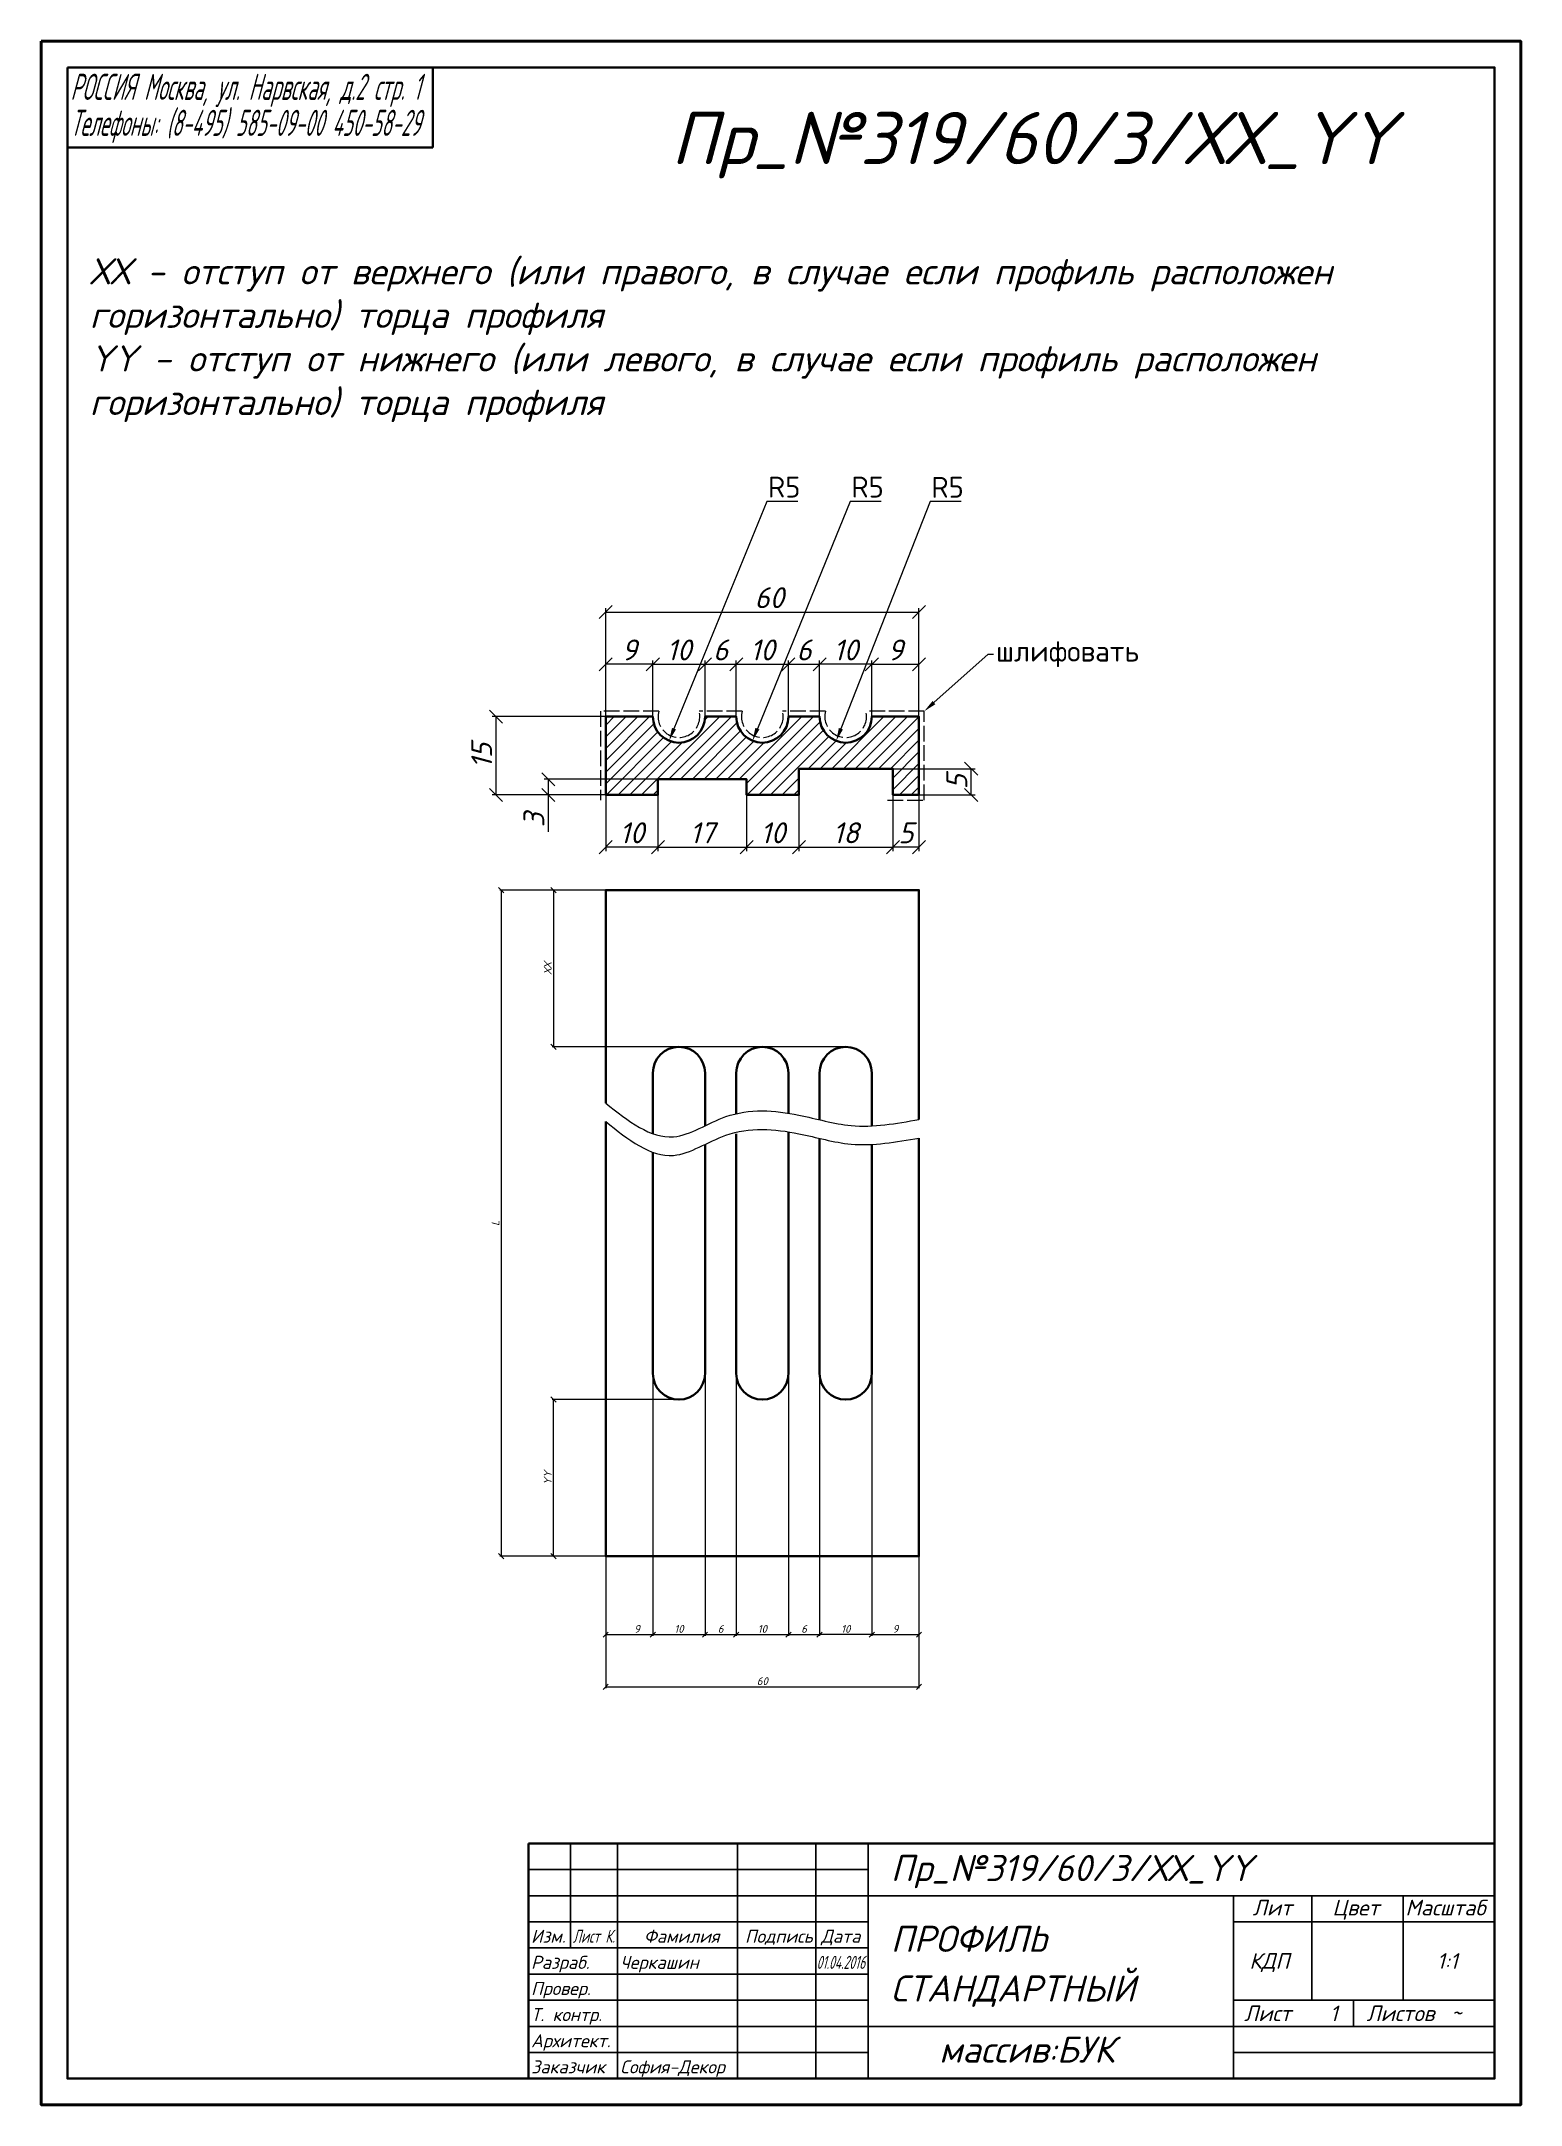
# Model space of a CAD drawing. Header units: millimetres. Extents: x 1605 to 1888, y 118 to 513.
import ezdxf
from ezdxf import colors
from ezdxf.entities.mleader import LeaderData, LeaderLine
from ezdxf.enums import TextEntityAlignment as Align
from ezdxf.math import Vec2, Vec3

# ---------------------------------------------------------------- set-up
doc = ezdxf.new("R2010")
doc.units = ezdxf.units.MM
doc.linetypes.add('ACAD_ISO02W100', pattern=[15, 12, -3])
doc.layers.get('0').update_dxf_attribs({"lineweight": 13})
for name, color, linetype, lineweight in [('Пр_№319', 1, 'Continuous', 35), ('служебный слой ЛИНИИ ПУНКТИРНЫЕ', 7, 'ACAD_ISO02W100', 13), ('служебный слой НАДПИСИ', 7, 'Continuous', 13), ('служебный слой ПОЗИЦИИ', 7, 'Continuous', 13), ('служебный слой РАЗМЕРЫ', 7, 'Continuous', 9), ('служебный слой ШТАМП', 7, 'Continuous', 30), ('служебный слой ШТРИХОВКА', 7, 'Continuous', 5)]:
    doc.layers.add(name, color=color, linetype=linetype, lineweight=lineweight)
doc.styles.add('ЕСКД', font='isocpeur.ttf', dxfattribs={"oblique": 15})
doc.styles.add('ЕСКД профили размеры', font='isocpeur.ttf')
doc.styles.add('ЕСКД штамп_текст', font='isocpeur.ttf')
doc.dimstyles.new('ЕСКД', dxfattribs={"dimtxt": 3.5, "dimasz": 2.5, "dimexe": 0.25, "dimexo": 0, "dimgap": 0.35, "dimtad": 1, "dimdec": 1, "dimzin": 9, "dimtxsty": 'ЕСКД', "dimblk": 'OBLIQUE', "dimcen": 0, "dimclrd": 256, "dimclre": 256, "dimclrt": 256, "dimadec": 1, "dimazin": 0, "dimtfac": 1, "dimtdec": 1, "dimtmove": 0, "dimatfit": 3, "dimldrblk": 'DOTSMALL', "dimfxl": 1, "dimlwd": -1, "dimlwe": -1, "dimarcsym": 0})
doc.dimstyles.new('ЕСКД профили$4', dxfattribs={"dimtxt": 1.5, "dimasz": 1, "dimexe": 0.3, "dimexo": 0, "dimgap": 0.35, "dimtad": 1, "dimtoh": 1, "dimdec": 1, "dimzin": 9, "dimtxsty": 'ЕСКД профили размеры', "dimblk": 'OBLIQUE', "dimcen": 0, "dimse1": 1, "dimclrd": 256, "dimclre": 256, "dimclrt": 256, "dimadec": 1, "dimazin": 0, "dimtfac": 1, "dimtdec": 1, "dimtofl": 0, "dimtmove": 0, "dimatfit": 3, "dimldrblk": 'DOTSMALL', "dimfxl": 1, "dimlwd": -1, "dimlwe": -1, "dimarcsym": 2})

msp = doc.modelspace()

# ---------------------------------------------------------------- texts
at = {"layer": 'служебный слой НАДПИСИ', "style": 'ЕСКД', "oblique": 15}
msp.add_text('Пр_№319/60/3/ХХ_YY', height=10, dxfattribs=at).set_placement((1725.28, 489.1))
at = {"layer": 'служебный слой НАДПИСИ', "insert": (1613.98, 471.09), "char_height": 5, "attachment_point": 1, "style": 'ЕСКД'}
msp.add_mtext_dynamic_manual_height_columns('ХХ - отступ от верхнего (или правого, в случае если профиль расположен горизонтально) торца профиля\\PYY - отступ от нижнего (или левого, в случае если профиль расположен горизонтально) торца профиля', width=257.9156, gutter_width=15, heights=[0], dxfattribs=at)
at = {"layer": 'служебный слой ШТАМП', "lineweight": -3, "style": 'ЕСКД', "oblique": 15}
for s, height, width, p, p2 in [('РОССИЯ Москва, ул. Нарвская, д.2 стр. 1', 5, 0.525515, (1610.29, 501.4), (1677.29, 501.4)), ('Телефоны: (8-495) 585-09-00 450-58-29', 5, 0.531771, (1610.29, 494.51), (1677.29, 494.51)), ('Лист К.', 2.5, 0.68412, (1706.5, 148.69), (1714.54, 148.69)), ('01.04.2016', 2.5, 0.631972, (1753.17, 143.69), (1762.49, 143.69))]:
    msp.add_text(s, height=height, dxfattribs=dict(at, width=width)).set_placement(p, p2, align=Align.FIT)
for s, height, p in [('Пр_№319/60/3/ХХ_YY', 5, (1767.38, 160.49)), ('Лит', 3, (1836.69, 153.92)), ('Цвет', 3, (1851.97, 153.92)), ('Масштаб', 3, (1865.96, 153.92)), ('Изм.', 2.5, (1698.5, 148.69)), ('Фамилия', 2.5, (1720.11, 148.69)), ('Подпись', 2.5, (1739.47, 148.69)), ('Дата', 2.5, (1754.04, 148.69)), ('ПРОФИЛЬ', 5, (1767.38, 146.94)), ('Разраб.', 2.5, (1698.5, 143.69)), ('Черкашин', 2.5, (1715.58, 143.69)), ('КДП', 3, (1836.07, 143.71)), ('1:1', 3, (1871.99, 143.71)), ('СТАНДАРТНЫЙ', 5, (1767.38, 137.44)), ('Провер.', 2.5, (1698.5, 138.69)), ('Т. контр.', 2.5, (1698.5, 133.69)), ('Лист', 3, (1835.04, 133.69)), ('Листов', 3, (1858.48, 133.69)), ('Архитект.', 2.5, (1698.5, 128.69)), ('массив:БУК', 5, (1776.65, 125.75)), ('Заказчик', 2.5, (1698.5, 123.69)), ('София-Декор', 2.5, (1715.58, 123.69))]:
    msp.add_text(s, height=height, dxfattribs=at).set_placement(p)
for s, p in [('1', (1852.23, 136.67)), ('~', (1875.67, 136.67))]:
    msp.add_text(s, height=3, dxfattribs=at).set_placement(p, align=Align.TOP_CENTER)

# ---------------------------------------------------------------- blocks, each defined once
blk = doc.blocks.new('_OBLIQUE')
at = {"color": 0, "linetype": 'ByBlock'}
blk.add_line((-0.5, -0.5), (0.5, 0.5), dxfattribs=at)
blk = doc.blocks.new('*D858')
at = {"layer": 'Defpoints', "color": 0, "transparency": 16777216}
for p in [(1722.79, 371.38), (1701.79, 368.38), (1712.79, 368.38)]:
    blk.add_point(p, dxfattribs=at)
at = {"layer": 'служебный слой РАЗМЕРЫ', "transparency": 16777216}
for p, q in [((1722.79, 371.38), (1701.04, 371.38)), ((1701.79, 371.38), (1701.79, 368.38)), ((1712.79, 368.38), (1701.04, 368.38)), ((1701.79, 368.38), (1701.79, 361.31))]:
    blk.add_line(p, q, dxfattribs=at)
at = {"layer": 'служебный слой РАЗМЕРЫ', "transparency": 16777216, "xscale": 2.5, "yscale": 2.5, "zscale": 2.5}
for p, rotation in [((1701.79, 371.38), 90), ((1701.79, 368.38), 270)]:
    blk.add_blockref('_OBLIQUE', p, dxfattribs=dict(at, rotation=rotation))
at = {"layer": 'служебный слой РАЗМЕРЫ', "transparency": 16777216, "insert": (1699.04, 363.59), "char_height": 4, "attachment_point": 5, "rotation": 90, "style": 'ЕСКД'}
blk.add_mtext('3', dxfattribs=at)
blk = doc.blocks.new('_DotSmall')
at = {"color": 0, "linetype": 'ByBlock', "lineweight": -3, "const_width": 0.5}
blk.add_lwpolyline([(-0.0625, 0, 1), (0.0625, 0, 1)], format="xyb", close=True, dxfattribs=at)
blk = doc.blocks.new('*D857')
at = {"layer": 'Defpoints', "color": 0, "transparency": 16777216}
for p in [(1691.79, 383.38), (1712.79, 383.38), (1712.79, 368.38)]:
    blk.add_point(p, dxfattribs=at)
at = {"layer": 'служебный слой РАЗМЕРЫ', "transparency": 16777216}
for p, q in [((1712.79, 383.38), (1691.04, 383.38)), ((1691.79, 368.38), (1691.79, 383.38)), ((1712.79, 368.38), (1691.04, 368.38))]:
    blk.add_line(p, q, dxfattribs=at)
at = {"layer": 'служебный слой РАЗМЕРЫ', "transparency": 16777216, "xscale": 2.5, "yscale": 2.5, "zscale": 2.5}
for p, rotation in [((1691.79, 383.38), 90), ((1691.79, 368.38), 270)]:
    blk.add_blockref('_OBLIQUE', p, dxfattribs=dict(at, rotation=rotation))
at = {"layer": 'служебный слой РАЗМЕРЫ', "transparency": 16777216, "insert": (1689.04, 375.88), "char_height": 4, "attachment_point": 5, "rotation": 90, "style": 'ЕСКД'}
blk.add_mtext('15', dxfattribs=at)
blk = doc.blocks.new('*D856')
at = {"layer": 'Defpoints', "color": 0, "transparency": 16777216}
for p in [(1753.76, 393.38), (1747.79, 383.38), (1753.76, 383.38)]:
    blk.add_point(p, dxfattribs=at)
at = {"layer": 'служебный слой РАЗМЕРЫ', "transparency": 16777216}
for p, q in [((1747.79, 383.38), (1747.79, 394.13)), ((1747.79, 393.38), (1753.76, 393.38)), ((1753.76, 383.38), (1753.76, 394.13))]:
    blk.add_line(p, q, dxfattribs=at)
at = {"layer": 'служебный слой РАЗМЕРЫ', "transparency": 16777216, "xscale": 2.5, "yscale": 2.5, "zscale": 2.5, "rotation": 180}
blk.add_blockref('_OBLIQUE', (1747.79, 393.38), dxfattribs=at)
at = {"layer": 'служебный слой РАЗМЕРЫ', "transparency": 16777216, "xscale": 2.5, "yscale": 2.5, "zscale": 2.5}
blk.add_blockref('_OBLIQUE', (1753.76, 393.38), dxfattribs=at)
at = {"layer": 'служебный слой РАЗМЕРЫ', "transparency": 16777216, "insert": (1750.77, 396.13), "char_height": 4, "attachment_point": 5, "style": 'ЕСКД'}
blk.add_mtext('6', dxfattribs=at)
blk = doc.blocks.new('*D855')
at = {"layer": 'Defpoints', "color": 0, "transparency": 16777216}
for p in [(1737.79, 393.38), (1731.82, 383.38), (1737.79, 383.38)]:
    blk.add_point(p, dxfattribs=at)
at = {"layer": 'служебный слой РАЗМЕРЫ', "transparency": 16777216}
for p, q in [((1731.82, 383.38), (1731.82, 394.13)), ((1731.82, 393.38), (1737.79, 393.38)), ((1737.79, 383.38), (1737.79, 394.13))]:
    blk.add_line(p, q, dxfattribs=at)
at = {"layer": 'служебный слой РАЗМЕРЫ', "transparency": 16777216, "xscale": 2.5, "yscale": 2.5, "zscale": 2.5, "rotation": 180}
blk.add_blockref('_OBLIQUE', (1731.82, 393.38), dxfattribs=at)
at = {"layer": 'служебный слой РАЗМЕРЫ', "transparency": 16777216, "xscale": 2.5, "yscale": 2.5, "zscale": 2.5}
blk.add_blockref('_OBLIQUE', (1737.79, 393.38), dxfattribs=at)
at = {"layer": 'служебный слой РАЗМЕРЫ', "transparency": 16777216, "insert": (1734.8, 396.13), "char_height": 4, "attachment_point": 5, "style": 'ЕСКД'}
blk.add_mtext('6', dxfattribs=at)
blk = doc.blocks.new('*D863')
at = {"layer": 'Defpoints', "color": 0, "transparency": 16777216}
for p in [(1739.79, 368.38), (1749.79, 368.38), (1749.79, 358.38)]:
    blk.add_point(p, dxfattribs=at)
at = {"layer": 'служебный слой РАЗМЕРЫ', "transparency": 16777216}
for p, q in [((1739.79, 368.38), (1739.79, 357.63)), ((1749.79, 368.38), (1749.79, 357.63)), ((1739.79, 358.38), (1749.79, 358.38))]:
    blk.add_line(p, q, dxfattribs=at)
at = {"layer": 'служебный слой РАЗМЕРЫ', "transparency": 16777216, "xscale": 2.5, "yscale": 2.5, "zscale": 2.5, "rotation": 180}
blk.add_blockref('_OBLIQUE', (1739.79, 358.38), dxfattribs=at)
at = {"layer": 'служебный слой РАЗМЕРЫ', "transparency": 16777216, "xscale": 2.5, "yscale": 2.5, "zscale": 2.5}
blk.add_blockref('_OBLIQUE', (1749.79, 358.38), dxfattribs=at)
at = {"layer": 'служебный слой РАЗМЕРЫ', "transparency": 16777216, "insert": (1744.79, 361.13), "char_height": 4, "attachment_point": 5, "style": 'ЕСКД'}
blk.add_mtext('10', dxfattribs=at)
blk = doc.blocks.new('*D862')
at = {"layer": 'Defpoints', "color": 0, "transparency": 16777216}
for p in [(1712.79, 368.38), (1722.79, 368.38), (1712.79, 358.38)]:
    blk.add_point(p, dxfattribs=at)
at = {"layer": 'служебный слой РАЗМЕРЫ', "transparency": 16777216}
for p, q in [((1712.79, 368.38), (1712.79, 357.63)), ((1722.79, 368.38), (1722.79, 357.63)), ((1722.79, 358.38), (1712.79, 358.38))]:
    blk.add_line(p, q, dxfattribs=at)
at = {"layer": 'служебный слой РАЗМЕРЫ', "transparency": 16777216, "xscale": 2.5, "yscale": 2.5, "zscale": 2.5, "rotation": 180}
blk.add_blockref('_OBLIQUE', (1712.79, 358.38), dxfattribs=at)
at = {"layer": 'служебный слой РАЗМЕРЫ', "transparency": 16777216, "xscale": 2.5, "yscale": 2.5, "zscale": 2.5}
blk.add_blockref('_OBLIQUE', (1722.79, 358.38), dxfattribs=at)
at = {"layer": 'служебный слой РАЗМЕРЫ', "transparency": 16777216, "insert": (1717.79, 361.13), "char_height": 4, "attachment_point": 5, "style": 'ЕСКД'}
blk.add_mtext('10', dxfattribs=at)
blk = doc.blocks.new('*D861')
at = {"layer": 'Defpoints', "color": 0, "transparency": 16777216}
for p in [(1767.79, 368.38), (1772.79, 368.38), (1767.79, 358.38)]:
    blk.add_point(p, dxfattribs=at)
at = {"layer": 'служебный слой РАЗМЕРЫ', "transparency": 16777216}
for p, q in [((1767.79, 368.38), (1767.79, 357.63)), ((1772.79, 368.38), (1772.79, 357.63)), ((1772.79, 358.38), (1767.79, 358.38))]:
    blk.add_line(p, q, dxfattribs=at)
at = {"layer": 'служебный слой РАЗМЕРЫ', "transparency": 16777216, "xscale": 2.5, "yscale": 2.5, "zscale": 2.5, "rotation": 180}
blk.add_blockref('_OBLIQUE', (1767.79, 358.38), dxfattribs=at)
at = {"layer": 'служебный слой РАЗМЕРЫ', "transparency": 16777216, "xscale": 2.5, "yscale": 2.5, "zscale": 2.5}
blk.add_blockref('_OBLIQUE', (1772.79, 358.38), dxfattribs=at)
at = {"layer": 'служебный слой РАЗМЕРЫ', "transparency": 16777216, "insert": (1770.29, 361.13), "char_height": 4, "attachment_point": 5, "style": 'ЕСКД'}
blk.add_mtext('5', dxfattribs=at)
blk = doc.blocks.new('*D860')
at = {"layer": 'Defpoints', "color": 0, "transparency": 16777216}
for p in [(1722.79, 368.38), (1739.79, 368.38), (1739.79, 358.38)]:
    blk.add_point(p, dxfattribs=at)
at = {"layer": 'служебный слой РАЗМЕРЫ', "transparency": 16777216}
for p, q in [((1722.79, 368.38), (1722.79, 357.63)), ((1739.79, 368.38), (1739.79, 357.63)), ((1722.79, 358.38), (1739.79, 358.38))]:
    blk.add_line(p, q, dxfattribs=at)
at = {"layer": 'служебный слой РАЗМЕРЫ', "transparency": 16777216, "xscale": 2.5, "yscale": 2.5, "zscale": 2.5, "rotation": 180}
blk.add_blockref('_OBLIQUE', (1722.79, 358.38), dxfattribs=at)
at = {"layer": 'служебный слой РАЗМЕРЫ', "transparency": 16777216, "xscale": 2.5, "yscale": 2.5, "zscale": 2.5}
blk.add_blockref('_OBLIQUE', (1739.79, 358.38), dxfattribs=at)
at = {"layer": 'служебный слой РАЗМЕРЫ', "transparency": 16777216, "insert": (1731.29, 361.13), "char_height": 4, "attachment_point": 5, "style": 'ЕСКД'}
blk.add_mtext('17', dxfattribs=at)
blk = doc.blocks.new('*D859')
at = {"layer": 'Defpoints', "color": 0, "transparency": 16777216}
for p in [(1749.79, 368.38), (1767.79, 368.38), (1767.79, 358.38)]:
    blk.add_point(p, dxfattribs=at)
at = {"layer": 'служебный слой РАЗМЕРЫ', "transparency": 16777216}
for p, q in [((1749.79, 368.38), (1749.79, 357.63)), ((1767.79, 368.38), (1767.79, 357.63)), ((1749.79, 358.38), (1767.79, 358.38))]:
    blk.add_line(p, q, dxfattribs=at)
at = {"layer": 'служебный слой РАЗМЕРЫ', "transparency": 16777216, "xscale": 2.5, "yscale": 2.5, "zscale": 2.5, "rotation": 180}
blk.add_blockref('_OBLIQUE', (1749.79, 358.38), dxfattribs=at)
at = {"layer": 'служебный слой РАЗМЕРЫ', "transparency": 16777216, "xscale": 2.5, "yscale": 2.5, "zscale": 2.5}
blk.add_blockref('_OBLIQUE', (1767.79, 358.38), dxfattribs=at)
at = {"layer": 'служебный слой РАЗМЕРЫ', "transparency": 16777216, "insert": (1758.79, 361.13), "char_height": 4, "attachment_point": 5, "style": 'ЕСКД'}
blk.add_mtext('18', dxfattribs=at)
blk = doc.blocks.new('*D873')
at = {"layer": 'Defpoints', "color": 0, "transparency": 16777216}
for p in [(1760.58, 388.03), (1758.76, 383.38)]:
    blk.add_point(p, dxfattribs=at)
at = {"layer": 'служебный слой РАЗМЕРЫ', "transparency": 16777216}
for p, q in [((1774.92, 424.52), (1757.84, 381.05)), ((1780.87, 424.52), (1774.92, 424.52))]:
    blk.add_line(p, q, dxfattribs=at)
blk.add_solid([(1757.45, 381.2), (1758.23, 380.9), (1756.93, 378.72)], dxfattribs=at)
at = {"layer": 'служебный слой РАЗМЕРЫ', "transparency": 16777216, "insert": (1778.27, 427.27), "char_height": 4, "attachment_point": 5, "style": 'ЕСКД профили размеры'}
blk.add_mtext('R5', dxfattribs=at)
blk = doc.blocks.new('*D872')
at = {"layer": 'Defpoints', "color": 0, "transparency": 16777216}
for p in [(1744.68, 388.01), (1742.79, 383.38)]:
    blk.add_point(p, dxfattribs=at)
at = {"layer": 'служебный слой РАЗМЕРЫ', "transparency": 16777216}
for p, q in [((1759.6, 424.55), (1741.84, 381.06)), ((1765.55, 424.55), (1759.6, 424.55))]:
    blk.add_line(p, q, dxfattribs=at)
blk.add_solid([(1741.46, 381.22), (1742.23, 380.91), (1740.9, 378.75)], dxfattribs=at)
at = {"layer": 'служебный слой РАЗМЕРЫ', "transparency": 16777216, "insert": (1762.95, 427.3), "char_height": 4, "attachment_point": 5, "style": 'ЕСКД профили размеры'}
blk.add_mtext('R5', dxfattribs=at)
blk = doc.blocks.new('*D871')
at = {"layer": 'Defpoints', "color": 0, "transparency": 16777216}
for p in [(1728.71, 388.01), (1726.82, 383.38)]:
    blk.add_point(p, dxfattribs=at)
at = {"layer": 'служебный слой РАЗМЕРЫ', "transparency": 16777216}
for p, q in [((1743.63, 424.55), (1725.87, 381.06)), ((1749.58, 424.55), (1743.63, 424.55))]:
    blk.add_line(p, q, dxfattribs=at)
blk.add_solid([(1725.49, 381.22), (1726.26, 380.91), (1724.93, 378.75)], dxfattribs=at)
at = {"layer": 'служебный слой РАЗМЕРЫ', "transparency": 16777216, "insert": (1746.98, 427.3), "char_height": 4, "attachment_point": 5, "style": 'ЕСКД профили размеры'}
blk.add_mtext('R5', dxfattribs=at)
blk = doc.blocks.new('*D870')
at = {"layer": 'Defpoints', "color": 0, "transparency": 16777216}
for p in [(1731.82, 393.38), (1721.82, 383.38), (1731.82, 383.38)]:
    blk.add_point(p, dxfattribs=at)
at = {"layer": 'служебный слой РАЗМЕРЫ', "transparency": 16777216}
for p, q in [((1721.82, 383.38), (1721.82, 394.13)), ((1721.82, 393.38), (1731.82, 393.38)), ((1731.82, 383.38), (1731.82, 394.13))]:
    blk.add_line(p, q, dxfattribs=at)
at = {"layer": 'служебный слой РАЗМЕРЫ', "transparency": 16777216, "xscale": 2.5, "yscale": 2.5, "zscale": 2.5, "rotation": 180}
blk.add_blockref('_OBLIQUE', (1721.82, 393.38), dxfattribs=at)
at = {"layer": 'служебный слой РАЗМЕРЫ', "transparency": 16777216, "xscale": 2.5, "yscale": 2.5, "zscale": 2.5}
blk.add_blockref('_OBLIQUE', (1731.82, 393.38), dxfattribs=at)
at = {"layer": 'служебный слой РАЗМЕРЫ', "transparency": 16777216, "insert": (1726.82, 396.13), "char_height": 4, "attachment_point": 5, "style": 'ЕСКД'}
blk.add_mtext('10', dxfattribs=at)
blk = doc.blocks.new('*D869')
at = {"layer": 'Defpoints', "color": 0, "transparency": 16777216}
for p in [(1747.79, 393.38), (1737.79, 383.38), (1747.79, 383.38)]:
    blk.add_point(p, dxfattribs=at)
at = {"layer": 'служебный слой РАЗМЕРЫ', "transparency": 16777216}
for p, q in [((1737.79, 383.38), (1737.79, 394.13)), ((1737.79, 393.38), (1747.79, 393.38)), ((1747.79, 383.38), (1747.79, 394.13))]:
    blk.add_line(p, q, dxfattribs=at)
at = {"layer": 'служебный слой РАЗМЕРЫ', "transparency": 16777216, "xscale": 2.5, "yscale": 2.5, "zscale": 2.5, "rotation": 180}
blk.add_blockref('_OBLIQUE', (1737.79, 393.38), dxfattribs=at)
at = {"layer": 'служебный слой РАЗМЕРЫ', "transparency": 16777216, "xscale": 2.5, "yscale": 2.5, "zscale": 2.5}
blk.add_blockref('_OBLIQUE', (1747.79, 393.38), dxfattribs=at)
at = {"layer": 'служебный слой РАЗМЕРЫ', "transparency": 16777216, "insert": (1742.79, 396.13), "char_height": 4, "attachment_point": 5, "style": 'ЕСКД'}
blk.add_mtext('10', dxfattribs=at)
blk = doc.blocks.new('*D868')
at = {"layer": 'Defpoints', "color": 0, "transparency": 16777216}
for p in [(1712.79, 393.38), (1712.79, 383.38), (1721.82, 383.38)]:
    blk.add_point(p, dxfattribs=at)
at = {"layer": 'служебный слой РАЗМЕРЫ', "transparency": 16777216}
for p, q in [((1712.79, 383.38), (1712.79, 394.13)), ((1721.82, 393.38), (1712.79, 393.38)), ((1721.82, 383.38), (1721.82, 394.13))]:
    blk.add_line(p, q, dxfattribs=at)
at = {"layer": 'служебный слой РАЗМЕРЫ', "transparency": 16777216, "xscale": 2.5, "yscale": 2.5, "zscale": 2.5, "rotation": 180}
blk.add_blockref('_OBLIQUE', (1712.79, 393.38), dxfattribs=at)
at = {"layer": 'служебный слой РАЗМЕРЫ', "transparency": 16777216, "xscale": 2.5, "yscale": 2.5, "zscale": 2.5}
blk.add_blockref('_OBLIQUE', (1721.82, 393.38), dxfattribs=at)
at = {"layer": 'служебный слой РАЗМЕРЫ', "transparency": 16777216, "insert": (1717.3, 396.13), "char_height": 4, "attachment_point": 5, "style": 'ЕСКД'}
blk.add_mtext('9', dxfattribs=at)
blk = doc.blocks.new('*D867')
at = {"layer": 'Defpoints', "color": 0, "transparency": 16777216}
for p in [(1753.76, 393.38), (1753.76, 383.38), (1763.76, 383.38)]:
    blk.add_point(p, dxfattribs=at)
at = {"layer": 'служебный слой РАЗМЕРЫ', "transparency": 16777216}
for p, q in [((1753.76, 383.38), (1753.76, 394.13)), ((1763.76, 393.38), (1753.76, 393.38)), ((1763.76, 383.38), (1763.76, 394.13))]:
    blk.add_line(p, q, dxfattribs=at)
at = {"layer": 'служебный слой РАЗМЕРЫ', "transparency": 16777216, "xscale": 2.5, "yscale": 2.5, "zscale": 2.5, "rotation": 180}
blk.add_blockref('_OBLIQUE', (1753.76, 393.38), dxfattribs=at)
at = {"layer": 'служебный слой РАЗМЕРЫ', "transparency": 16777216, "xscale": 2.5, "yscale": 2.5, "zscale": 2.5}
blk.add_blockref('_OBLIQUE', (1763.76, 393.38), dxfattribs=at)
at = {"layer": 'служебный слой РАЗМЕРЫ', "transparency": 16777216, "insert": (1758.76, 396.13), "char_height": 4, "attachment_point": 5, "style": 'ЕСКД'}
blk.add_mtext('10', dxfattribs=at)
blk = doc.blocks.new('*D866')
at = {"layer": 'Defpoints', "color": 0, "transparency": 16777216}
for p in [(1772.79, 393.38), (1763.76, 383.38), (1772.79, 383.38)]:
    blk.add_point(p, dxfattribs=at)
at = {"layer": 'служебный слой РАЗМЕРЫ', "transparency": 16777216}
for p, q in [((1763.76, 383.38), (1763.76, 394.13)), ((1763.76, 393.38), (1772.79, 393.38)), ((1772.79, 383.38), (1772.79, 394.13))]:
    blk.add_line(p, q, dxfattribs=at)
at = {"layer": 'служебный слой РАЗМЕРЫ', "transparency": 16777216, "xscale": 2.5, "yscale": 2.5, "zscale": 2.5, "rotation": 180}
blk.add_blockref('_OBLIQUE', (1763.76, 393.38), dxfattribs=at)
at = {"layer": 'служебный слой РАЗМЕРЫ', "transparency": 16777216, "xscale": 2.5, "yscale": 2.5, "zscale": 2.5}
blk.add_blockref('_OBLIQUE', (1772.79, 393.38), dxfattribs=at)
at = {"layer": 'служебный слой РАЗМЕРЫ', "transparency": 16777216, "insert": (1768.27, 396.13), "char_height": 4, "attachment_point": 5, "style": 'ЕСКД'}
blk.add_mtext('9', dxfattribs=at)
blk = doc.blocks.new('*D865')
at = {"layer": 'Defpoints', "color": 0, "transparency": 16777216}
for p in [(1772.79, 403.38), (1712.79, 383.38), (1772.79, 383.38)]:
    blk.add_point(p, dxfattribs=at)
at = {"layer": 'служебный слой РАЗМЕРЫ', "transparency": 16777216}
for p, q in [((1712.79, 383.38), (1712.79, 404.13)), ((1712.79, 403.38), (1772.79, 403.38)), ((1772.79, 383.38), (1772.79, 404.13))]:
    blk.add_line(p, q, dxfattribs=at)
at = {"layer": 'служебный слой РАЗМЕРЫ', "transparency": 16777216, "xscale": 2.5, "yscale": 2.5, "zscale": 2.5, "rotation": 180}
blk.add_blockref('_OBLIQUE', (1712.79, 403.38), dxfattribs=at)
at = {"layer": 'служебный слой РАЗМЕРЫ', "transparency": 16777216, "xscale": 2.5, "yscale": 2.5, "zscale": 2.5}
blk.add_blockref('_OBLIQUE', (1772.79, 403.38), dxfattribs=at)
at = {"layer": 'служебный слой РАЗМЕРЫ', "transparency": 16777216, "insert": (1744.1, 406.13), "char_height": 4, "attachment_point": 5, "style": 'ЕСКД'}
blk.add_mtext('60', dxfattribs=at)
blk = doc.blocks.new('*D864')
at = {"layer": 'Defpoints', "color": 0, "transparency": 16777216}
for p in [(1767.79, 373.38), (1782.79, 373.38), (1772.79, 368.38)]:
    blk.add_point(p, dxfattribs=at)
at = {"layer": 'служебный слой РАЗМЕРЫ', "transparency": 16777216}
for p, q in [((1767.79, 373.38), (1783.54, 373.38)), ((1782.79, 368.38), (1782.79, 373.38)), ((1772.79, 368.38), (1783.54, 368.38))]:
    blk.add_line(p, q, dxfattribs=at)
at = {"layer": 'служебный слой РАЗМЕРЫ', "transparency": 16777216, "xscale": 2.5, "yscale": 2.5, "zscale": 2.5}
for p, rotation in [((1782.79, 373.38), 90), ((1782.79, 368.38), 270)]:
    blk.add_blockref('_OBLIQUE', p, dxfattribs=dict(at, rotation=rotation))
at = {"layer": 'служебный слой РАЗМЕРЫ', "transparency": 16777216, "insert": (1780.04, 370.88), "char_height": 4, "attachment_point": 5, "rotation": 90, "style": 'ЕСКД'}
blk.add_mtext('5', dxfattribs=at)
blk = doc.blocks.new('*D854')
at = {"layer": 'Defpoints', "color": 0, "transparency": 16777216}
for p in [(1753.76, 257.66), (1763.76, 257.66), (1753.76, 207.66)]:
    blk.add_point(p, dxfattribs=at)
at = {"layer": 'служебный слой РАЗМЕРЫ', "transparency": 16777216}
for p, q in [((1753.76, 257.66), (1753.76, 207.41)), ((1763.76, 257.66), (1763.76, 207.41)), ((1763.76, 207.66), (1753.76, 207.66))]:
    blk.add_line(p, q, dxfattribs=at)
at = {"layer": 'служебный слой РАЗМЕРЫ', "transparency": 16777216, "rotation": 180}
blk.add_blockref('_OBLIQUE', (1753.76, 207.66), dxfattribs=at)
at = {"layer": 'служебный слой РАЗМЕРЫ', "transparency": 16777216}
blk.add_blockref('_OBLIQUE', (1763.76, 207.66), dxfattribs=at)
at = {"layer": 'служебный слой РАЗМЕРЫ', "transparency": 16777216, "insert": (1758.76, 208.76), "char_height": 1.5, "attachment_point": 5, "style": 'ЕСКД'}
blk.add_mtext('10', dxfattribs=at)
blk = doc.blocks.new('*D846')
at = {"layer": 'Defpoints', "color": 0, "transparency": 16777216}
for p in [(1721.82, 257.66), (1712.79, 222.66), (1721.82, 207.66)]:
    blk.add_point(p, dxfattribs=at)
at = {"layer": 'служебный слой РАЗМЕРЫ', "transparency": 16777216}
for p, q in [((1721.82, 257.66), (1721.82, 207.41)), ((1712.79, 222.66), (1712.79, 207.41)), ((1712.79, 207.66), (1721.82, 207.66))]:
    blk.add_line(p, q, dxfattribs=at)
at = {"layer": 'служебный слой РАЗМЕРЫ', "transparency": 16777216, "rotation": 180}
blk.add_blockref('_OBLIQUE', (1712.79, 207.66), dxfattribs=at)
at = {"layer": 'служебный слой РАЗМЕРЫ', "transparency": 16777216}
blk.add_blockref('_OBLIQUE', (1721.82, 207.66), dxfattribs=at)
at = {"layer": 'служебный слой РАЗМЕРЫ', "transparency": 16777216, "insert": (1718.79, 208.76), "char_height": 1.5, "attachment_point": 5, "style": 'ЕСКД'}
blk.add_mtext('9', dxfattribs=at)
blk = doc.blocks.new('*D845')
at = {"layer": 'Defpoints', "color": 0, "transparency": 16777216}
for p in [(1712.79, 350.16), (1692.79, 222.66), (1712.79, 222.66)]:
    blk.add_point(p, dxfattribs=at)
at = {"layer": 'служебный слой РАЗМЕРЫ', "transparency": 16777216}
for p, q in [((1712.79, 350.16), (1692.54, 350.16)), ((1692.79, 350.16), (1692.79, 222.66)), ((1712.79, 222.66), (1692.54, 222.66))]:
    blk.add_line(p, q, dxfattribs=at)
for p, rotation in [((1692.79, 350.16), 90), ((1692.79, 222.66), 270)]:
    blk.add_blockref('_OBLIQUE', p, dxfattribs=dict(at, rotation=rotation))
at = {"layer": 'служебный слой РАЗМЕРЫ', "transparency": 16777216, "insert": (1691.69, 286.41), "char_height": 1.5, "attachment_point": 5, "rotation": 90, "style": 'ЕСКД'}
blk.add_mtext('L', dxfattribs=at)
blk = doc.blocks.new('*D844')
at = {"layer": 'Defpoints', "color": 0, "transparency": 16777216}
for p in [(1712.79, 350.16), (1702.79, 320.16), (1758.76, 320.16)]:
    blk.add_point(p, dxfattribs=at)
at = {"layer": 'служебный слой РАЗМЕРЫ', "transparency": 16777216}
for p, q in [((1712.79, 350.16), (1702.54, 350.16)), ((1702.79, 350.16), (1702.79, 320.16)), ((1758.76, 320.16), (1702.54, 320.16))]:
    blk.add_line(p, q, dxfattribs=at)
for p, rotation in [((1702.79, 350.16), 90), ((1702.79, 320.16), 270)]:
    blk.add_blockref('_OBLIQUE', p, dxfattribs=dict(at, rotation=rotation))
at = {"layer": 'служебный слой РАЗМЕРЫ', "transparency": 16777216, "insert": (1701.69, 335.16), "char_height": 1.5, "attachment_point": 5, "rotation": 90, "style": 'ЕСКД'}
blk.add_mtext('ХХ', dxfattribs=at)

# ---------------------------------------------------------------- dimensions: what is measured, and where the dimension line sits
at = {"layer": 'служебный слой РАЗМЕРЫ'}
for center, mpoint, picture, middle in [((1726.82, 383.38), (1728.71, 388.01), '*D871', (1746.98, 424.55)), ((1742.79, 383.38), (1744.68, 388.01), '*D872', (1762.95, 424.55)), ((1758.76, 383.38), (1760.58, 388.03), '*D873', (1778.27, 424.52))]:
    dim = msp.add_radius_dim(center=center, mpoint=mpoint, dimstyle='ЕСКД профили$4', override={"dimtxt": 4, "dimasz": 2.5, "dimgap": 0.75, "dimsah": 1}, dxfattribs=at)
    dim.commit()
    dim.dimension.update_dxf_attribs({"geometry": picture, "text_midpoint": middle, "dimtype": 132})
for base, p1, p2, override, picture, middle in [((1772.79, 403.38), (1712.79, 383.38), (1772.79, 383.38), {"dimtxt": 4, "dimasz": 2.5, "dimexe": 0.75, "dimgap": 0.75, "dimblk1": 'OBLIQUE', "dimblk2": 'OBLIQUE', "dimsah": 1}, '*D865', (1744.1, 403.38)), ((1721.82, 207.66), (1712.79, 222.66), (1721.82, 257.66), {"dimtxt": 1.5, "dimasz": 1}, '*D846', (1718.79, 207.66))]:
    dim = msp.add_linear_dim(base=base, p1=p1, p2=p2, dimstyle='ЕСКД', override=override, dxfattribs=at)
    dim.commit()
    dim.dimension.update_dxf_attribs({"geometry": picture, "text_midpoint": middle, "dimtype": 128})
for base, p1, p2, angle, picture, middle in [((1712.79, 393.38), (1721.82, 383.38), (1712.79, 383.38), 180, '*D868', (1717.3, 396.13)), ((1753.76, 393.38), (1763.76, 383.38), (1753.76, 383.38), 180, '*D867', (1758.76, 396.13)), ((1772.79, 393.38), (1763.76, 383.38), (1772.79, 383.38), 180, '*D866', (1768.27, 396.13)), ((1691.79, 383.38), (1712.79, 368.38), (1712.79, 383.38), 90, '*D857', (1689.04, 375.88)), ((1701.79, 368.38), (1722.79, 371.38), (1712.79, 368.38), 90, '*D858', (1699.04, 363.59)), ((1782.79, 373.38), (1772.79, 368.38), (1767.79, 373.38), 90, '*D864', (1780.04, 370.88)), ((1712.79, 358.38), (1722.79, 368.38), (1712.79, 368.38), 180, '*D862', (1717.79, 361.13)), ((1767.79, 358.38), (1772.79, 368.38), (1767.79, 368.38), 180, '*D861', (1770.29, 361.13))]:
    dim = msp.add_linear_dim(base=base, p1=p1, p2=p2, angle=angle, dimstyle='ЕСКД', override={"dimtxt": 4, "dimasz": 2.5, "dimexe": 0.75, "dimgap": 0.75, "dimblk1": 'OBLIQUE', "dimblk2": 'OBLIQUE', "dimsah": 1}, dxfattribs=at)
    dim.commit()
    dim.dimension.update_dxf_attribs({"geometry": picture, "text_midpoint": middle})
for base, p1, p2, override, picture, middle in [((1731.82, 393.38), (1721.82, 383.38), (1731.82, 383.38), {"dimtxt": 4, "dimasz": 2.5, "dimexe": 0.75, "dimgap": 0.75, "dimblk1": 'OBLIQUE', "dimblk2": 'OBLIQUE', "dimsah": 1}, '*D870', (1726.82, 396.13)), ((1737.79, 393.38), (1731.82, 383.38), (1737.79, 383.38), {"dimtxt": 4, "dimasz": 2.5, "dimexe": 0.75, "dimgap": 0.75, "dimblk1": 'OBLIQUE', "dimblk2": 'OBLIQUE', "dimsah": 1}, '*D855', (1734.8, 396.13)), ((1747.79, 393.38), (1737.79, 383.38), (1747.79, 383.38), {"dimtxt": 4, "dimasz": 2.5, "dimexe": 0.75, "dimgap": 0.75, "dimblk1": 'OBLIQUE', "dimblk2": 'OBLIQUE', "dimsah": 1}, '*D869', (1742.79, 396.13)), ((1753.76, 393.38), (1747.79, 383.38), (1753.76, 383.38), {"dimtxt": 4, "dimasz": 2.5, "dimexe": 0.75, "dimgap": 0.75, "dimblk1": 'OBLIQUE', "dimblk2": 'OBLIQUE', "dimsah": 1}, '*D856', (1750.77, 396.13)), ((1739.79, 358.38), (1722.79, 368.38), (1739.79, 368.38), {"dimtxt": 4, "dimasz": 2.5, "dimexe": 0.75, "dimgap": 0.75, "dimblk1": 'OBLIQUE', "dimblk2": 'OBLIQUE', "dimsah": 1}, '*D860', (1731.29, 361.13)), ((1749.79, 358.38), (1739.79, 368.38), (1749.79, 368.38), {"dimtxt": 4, "dimasz": 2.5, "dimexe": 0.75, "dimgap": 0.75, "dimblk1": 'OBLIQUE', "dimblk2": 'OBLIQUE', "dimsah": 1}, '*D863', (1744.79, 361.13)), ((1767.79, 358.38), (1749.79, 368.38), (1767.79, 368.38), {"dimtxt": 4, "dimasz": 2.5, "dimexe": 0.75, "dimgap": 0.75, "dimblk1": 'OBLIQUE', "dimblk2": 'OBLIQUE', "dimsah": 1}, '*D859', (1758.79, 361.13)), ((1753.76, 207.66), (1763.76, 257.66), (1753.76, 257.66), {"dimtxt": 1.5, "dimasz": 1}, '*D854', (1758.76, 208.76))]:
    dim = msp.add_linear_dim(base=base, p1=p1, p2=p2, dimstyle='ЕСКД', override=override, dxfattribs=at)
    dim.commit()
    dim.dimension.update_dxf_attribs({"geometry": picture, "text_midpoint": middle})
for base, p2, text, picture, middle in [((1692.79, 222.66), (1712.79, 222.66), 'L', '*D845', (1691.69, 286.41)), ((1702.79, 320.16), (1758.76, 320.16), 'ХХ', '*D844', (1701.69, 335.16))]:
    dim = msp.add_linear_dim(base=base, p1=(1712.79, 350.16), p2=p2, angle=90, text=text, dimstyle='ЕСКД', override={"dimtxt": 1.5, "dimasz": 1}, dxfattribs=at)
    dim.commit()
    dim.dimension.update_dxf_attribs({"geometry": picture, "text_midpoint": middle})
for base, p1, p2 in [((1731.82, 207.66), (1721.82, 257.66), (1731.82, 257.66)), ((1737.79, 207.66), (1731.82, 257.66), (1737.79, 257.66)), ((1747.79, 207.66), (1737.79, 257.66), (1747.79, 257.66)), ((1753.76, 207.66), (1747.79, 257.66), (1753.76, 257.66)), ((1772.79, 207.66), (1763.76, 257.66), (1772.79, 222.66)), ((1772.79, 197.66), (1712.79, 222.66), (1772.79, 222.66))]:
    msp.add_linear_dim(base=base, p1=p1, p2=p2, dimstyle='ЕСКД', override={"dimtxt": 1.5, "dimasz": 1}, dxfattribs=at).render()
msp.add_linear_dim(base=(1702.79, 252.66), p1=(1712.79, 222.66), p2=(1726.82, 252.66), angle=90, text='YY', dimstyle='ЕСКД', override={"dimtxt": 1.5, "dimasz": 1}, dxfattribs=at).render()

# ---------------------------------------------------------------- hatches: boundary and pattern name
at = {"layer": 'служебный слой ШТРИХОВКА'}
h = msp.add_hatch(dxfattribs=at)
h.set_pattern_fill('ANSI31', color=256, scale=0.5, style=0)
h.set_pattern_definition([(45, (-312.4567, -406.4931), (-1.122532, 1.122532), [])])
h.paths.add_polyline_path([(1737.79, 383.38), (1731.82, 383.38, -1), (1721.82, 383.38), (1712.79, 383.38), (1712.79, 368.38), (1722.79, 368.38), (1722.79, 371.38), (1739.79, 371.38), (1739.79, 368.38), (1749.79, 368.38), (1749.79, 373.38), (1767.79, 373.38), (1767.79, 368.38), (1772.79, 368.38), (1772.79, 383.38), (1763.76, 383.38, -1), (1753.76, 383.38), (1747.79, 383.38, -1)])

# ---------------------------------------------------------------- linework, layer by layer
at = {"layer": 'Пр_№319'}
for points in [[(1772.79, 368.38), (1772.79, 383.38), (1763.76, 383.38, -1), (1753.76, 383.38), (1747.79, 383.38, -1), (1737.79, 383.38), (1731.82, 383.38, -1), (1721.82, 383.38), (1712.79, 383.38), (1712.79, 368.38), (1722.79, 368.38), (1722.79, 371.38), (1739.79, 371.38), (1739.79, 368.38), (1749.79, 368.38), (1749.79, 373.38), (1767.79, 373.38), (1767.79, 368.38), (1772.79, 368.38)], [(1721.82, 303.54), (1721.82, 315.16, -1), (1731.82, 315.16), (1731.82, 305.05)], [(1737.79, 307.37), (1737.79, 315.16, -1), (1747.79, 315.16), (1747.79, 307.46)], [(1753.76, 306.19), (1753.76, 315.16, -1), (1763.76, 315.16), (1763.76, 305.1)], [(1731.82, 301.5), (1731.82, 257.66, -1), (1721.82, 257.66), (1721.82, 299.99)], [(1747.79, 303.91), (1747.79, 257.66, -1), (1737.79, 257.66), (1737.79, 303.54)], [(1763.76, 301.55), (1763.76, 257.66, -1), (1753.76, 257.66), (1753.76, 302.64)]]:
    msp.add_lwpolyline(points, format="xyb", dxfattribs=at)
for points in [[(1712.79, 309.41), (1712.79, 350.16), (1772.79, 350.16), (1772.79, 306.26)], [(1712.79, 305.86), (1712.79, 222.66), (1772.79, 222.66), (1772.79, 302.71)]]:
    msp.add_lwpolyline(points, dxfattribs=at)
at = {"layer": 'служебный слой ЛИНИИ ПУНКТИРНЫЕ', "ltscale": 0.25}
msp.add_lwpolyline([(1766.79, 367.38), (1773.79, 367.38), (1773.79, 384.38), (1762.63, 384.38, -1.290994), (1754.88, 384.38), (1746.66, 384.38, -1.290994), (1738.91, 384.38), (1730.69, 384.38, -1.290994), (1722.94, 384.38), (1711.79, 384.38), (1711.79, 367.38)], format="xyb", dxfattribs=at)
at = {"layer": 'служебный слой ШТАМП', "lineweight": 35}
for p, q in [((1679.69, 492.27), (1679.69, 507.62)), ((1609.69, 492.27), (1679.69, 492.27)), ((1698.04, 167.69), (1883.04, 167.69)), ((1698.04, 122.69), (1698.04, 167.69))]:
    msp.add_line(p, q, dxfattribs=at)
at = {"layer": 'служебный слой ШТАМП', "lineweight": -3}
for p, q in [((1706.04, 167.69), (1706.04, 147.69)), ((1715.04, 122.69), (1715.04, 167.69)), ((1738.04, 122.69), (1738.04, 167.69)), ((1753.04, 122.69), (1753.04, 167.69)), ((1763.04, 122.69), (1763.04, 167.69)), ((1698.04, 162.69), (1763.04, 162.69)), ((1698.04, 157.69), (1883.04, 157.69)), ((1833.04, 122.69), (1833.04, 157.69)), ((1848.04, 157.69), (1848.04, 137.69)), ((1865.54, 157.69), (1865.54, 137.69)), ((1698.04, 152.69), (1763.04, 152.69)), ((1833.04, 152.69), (1883.04, 152.69)), ((1698.04, 147.69), (1763.04, 147.69)), ((1698.04, 142.69), (1763.04, 142.69)), ((1698.04, 137.69), (1763.04, 137.69)), ((1833.04, 137.69), (1883.04, 137.69)), ((1856.04, 132.69), (1856.04, 137.69)), ((1698.04, 132.69), (1883.04, 132.69)), ((1698.04, 127.69), (1763.04, 127.69)), ((1833.04, 127.69), (1883.04, 127.69))]:
    msp.add_line(p, q, dxfattribs=at)
at = {"layer": 'служебный слой ШТАМП', "color": 6, "lineweight": 50}
msp.add_lwpolyline([(1604.69, 512.62), (1604.69, 117.69), (1888.04, 117.69), (1888.04, 512.62)], close=True, dxfattribs=at)
at = {"layer": 'служебный слой ШТАМП', "lineweight": 35}
msp.add_lwpolyline([(1609.69, 507.62), (1609.69, 122.69), (1883.04, 122.69), (1883.04, 507.62)], close=True, dxfattribs=at)
at = {"layer": 'служебный слой ШТРИХОВКА'}
for points in [[(1712.79, 309.41), (1725.79, 302.95), (1735.79, 306.8), (1749.79, 307.1), (1759.79, 305.1), (1772.79, 306.26)], [(1712.79, 305.86), (1725.79, 299.39), (1735.79, 303.24), (1749.79, 303.54), (1759.79, 301.55), (1772.79, 302.71)]]:
    msp.add_spline(points, degree=3, dxfattribs=at)

msp.set_redraw_order([(e.dxf.handle, doc.entitydb.next_handle()) for e in msp.query("TEXT MTEXT ATTDEF DIMENSION ARC_DIMENSION")])  # texts and dimensions are drawn at this point

# ---------------------------------------------------------------- leaders
at = {"layer": 'служебный слой ПОЗИЦИИ'}
ml = msp.add_multileader_mtext('Standard', dxfattribs=at)
ml.set_content('\\A1;шлифовать', color=256, style='ЕСКД штамп_текст')
ml.set_leader_properties(color=256, linetype='ByLayer', lineweight=-1)
ml.build(insert=Vec2(0, 0))
ml.multileader.update_dxf_attribs({"dogleg_length": 1, "arrow_head_size": 2.5})
ctx = ml.context
ctx.base_point, ctx.arrow_head_size, ctx.landing_gap_size, ctx.plane_origin = Vec3(1787.04, 395.3), 2.5, 0.5, Vec3(1847.43, 407.98)
notes = []
notes.append((ctx, [(1, (1, 1, 0), (1786.04, 395.3), (1, 0), 1, [(0, [(1773.79, 384.38)], 0, [])])]))
ctx.mtext.insert, ctx.mtext.flow_direction = Vec3(1787.54, 397.9), 5
for ctx, leaders in notes:
    for number, flags, end, landing, length, lines in leaders:
        leader = LeaderData()
        leader.index, (leader.has_last_leader_line, leader.has_dogleg_vector, leader.attachment_direction) = number, flags
        leader.last_leader_point, leader.dogleg_vector, leader.dogleg_length = Vec3(end), Vec3(landing), length
        for number, points, colour, breaks in lines:
            line = LeaderLine()
            line.index, line.vertices, line.color, line.breaks = number, Vec3.list(points), colors.encode_raw_color(colour), breaks
            leader.lines.append(line)
        ctx.leaders.append(leader)

doc.saveas('drawing.dxf')
